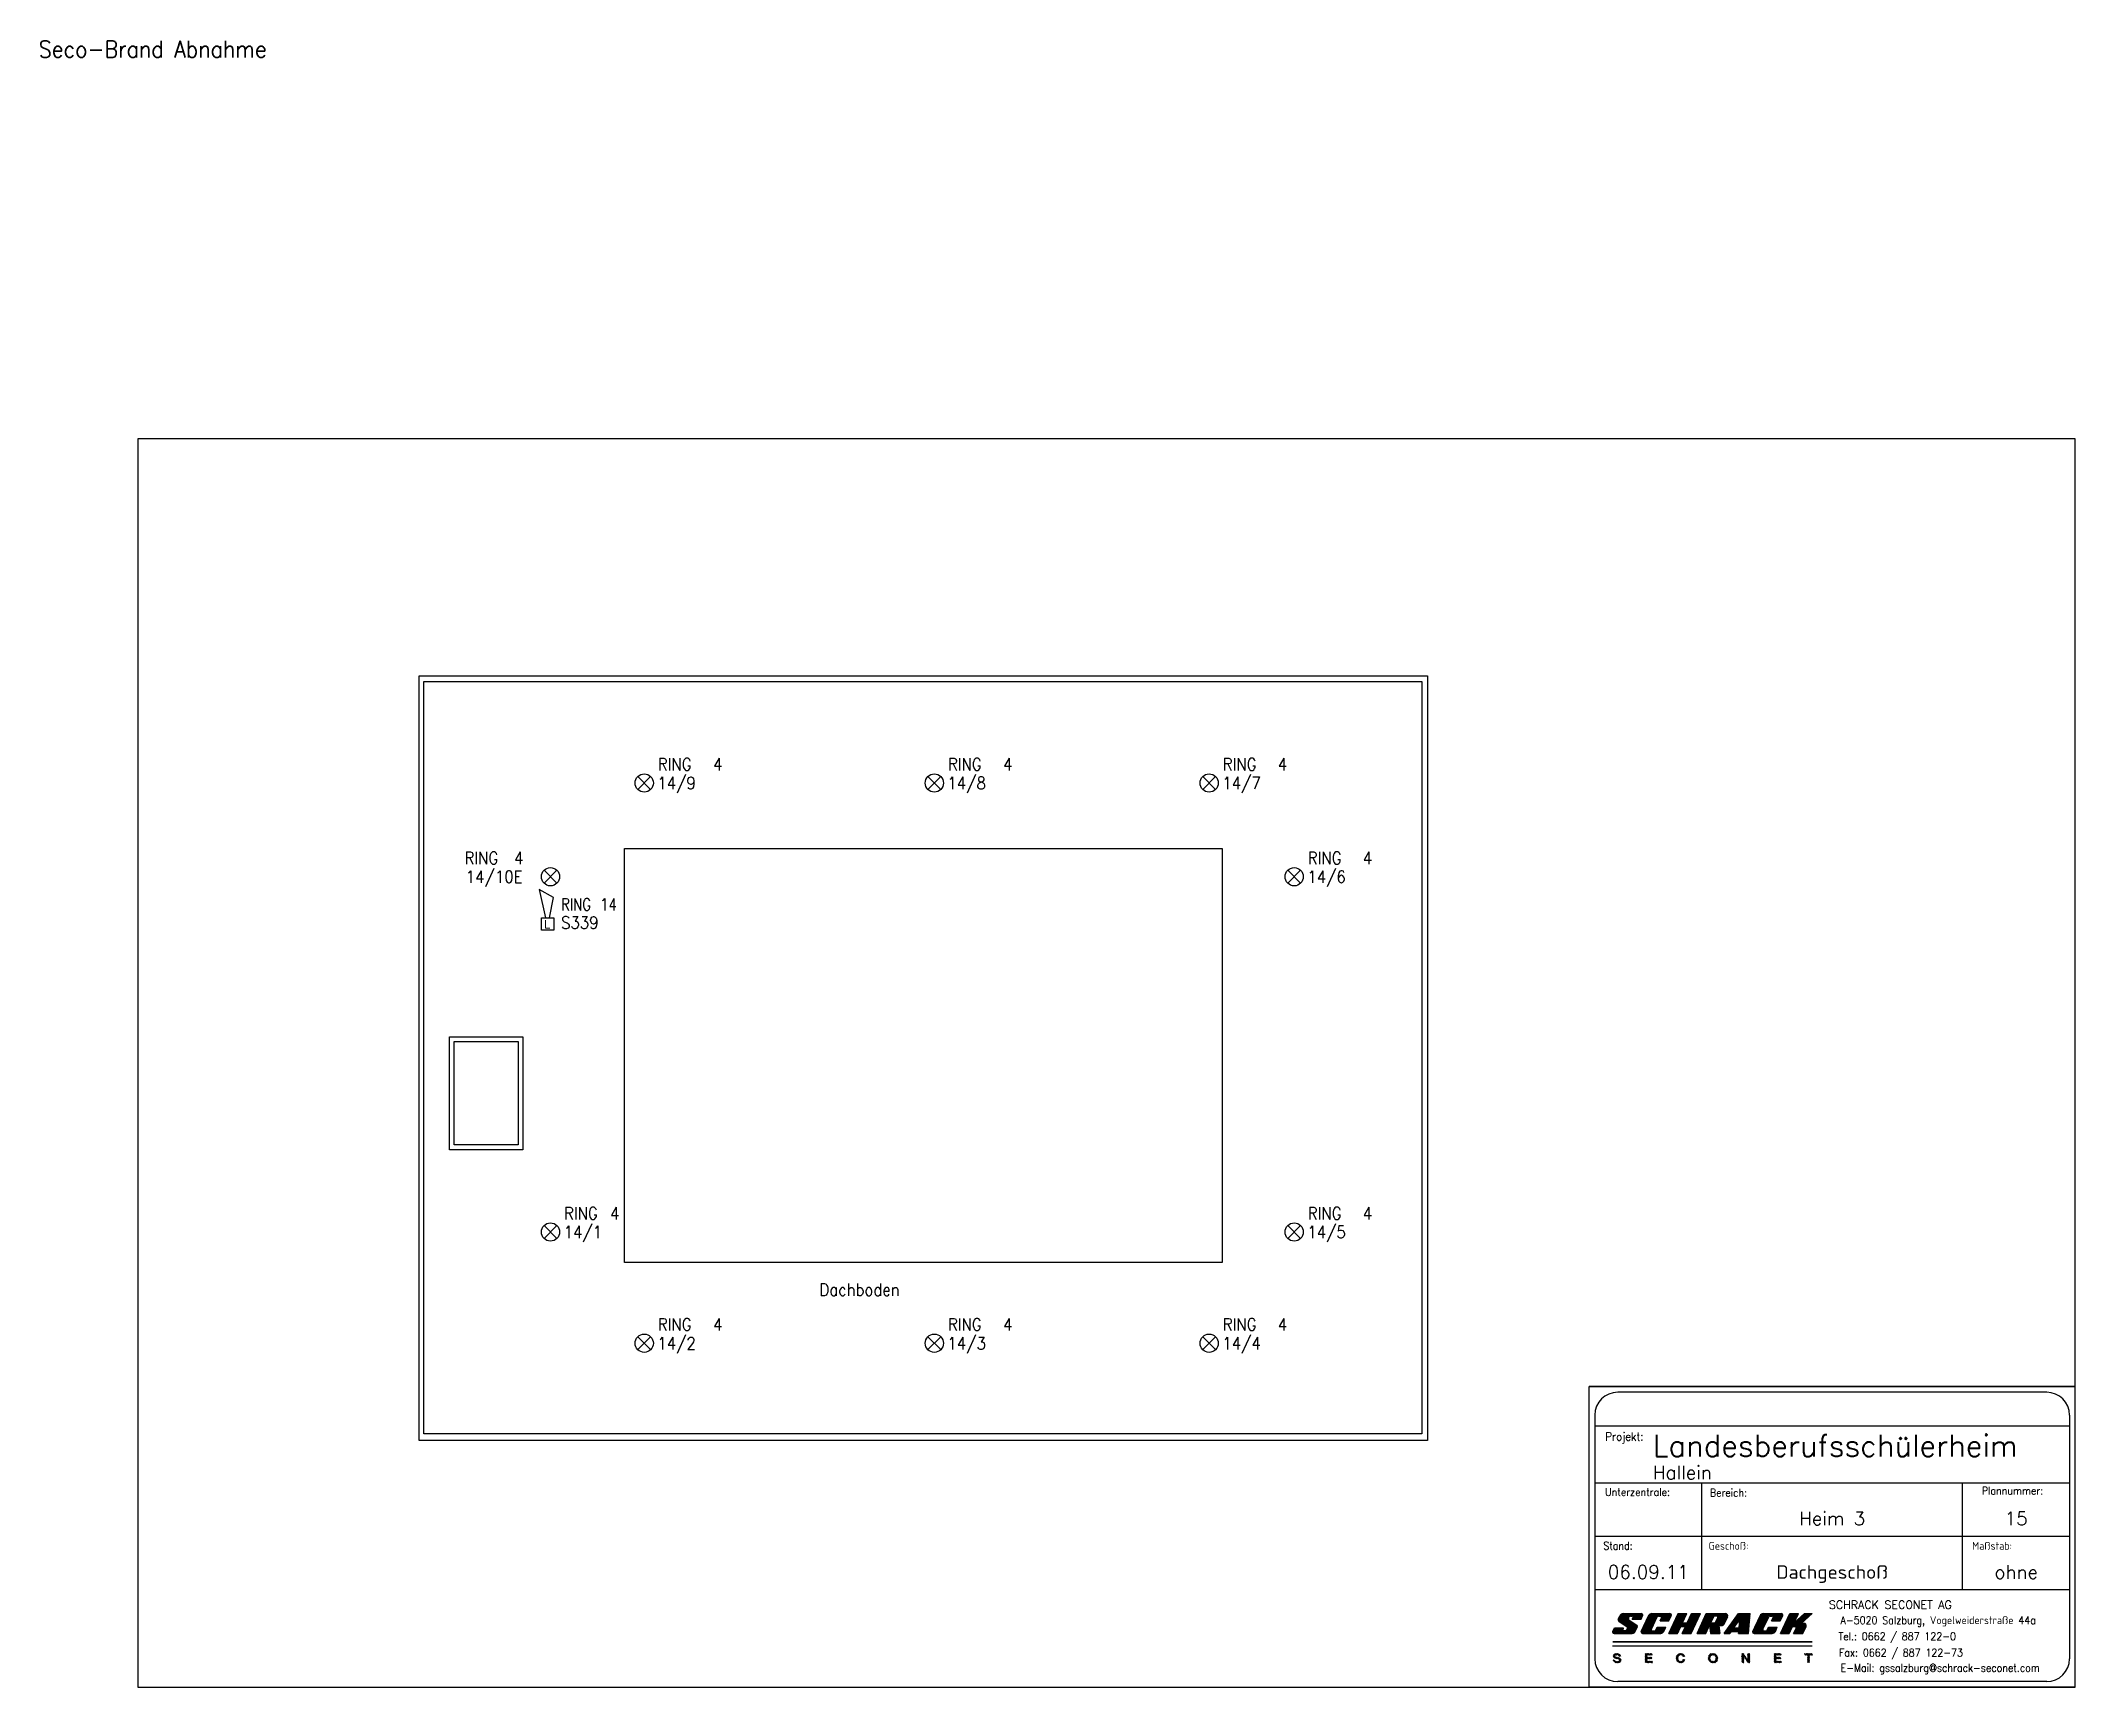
# Paper-space layout 'A4-q Laser Heftrand' of a CAD drawing. Extents: x -14 to 287, y 0 to 244.
# The model-space entities are those that its viewports show. They can reach past a viewport. Long polylines and large blocks are cut down to what shows.
import ezdxf
from ezdxf.enums import TextEntityAlignment as Align

# ---------------------------------------------------------------- set-up
doc = ezdxf.new("R2010")
doc.units = 0
doc.header["$LTSCALE"] = 0.000394
doc.header["$MEASUREMENT"] = 0
doc.layers.get('0').update_dxf_attribs({"linetype": 'CONTINUOUS'})
for name, color, linetype in [('Grundriß', 7, 'CONTINUOUS'), ('Raumbezeichnung', 7, 'CONTINUOUS'), ('SECO-BRAND', 240, 'CONTINUOUS'), ('Seco-Brand Abnahme', 180, 'CONTINUOUS'), ('SECO-BRAND_LOOP', 81, 'CONTINUOUS'), ('SECO-LEGENDE', 81, 'CONTINUOUS'), ('SECO-RAHMEN', 81, 'CONTINUOUS')]:
    doc.layers.add(name, color=color, linetype=linetype)
doc.layers.add('SECO-AFENSTER', color=6, linetype='CONTINUOUS', plot=False)
doc.styles.add('ROMANS', font='romans.shx', dxfattribs={"width": 0.9})

psp = doc.layouts.new('A4-q Laser Heftrand')

# ---------------------------------------------------------------- texts
at = {"layer": 'Seco-Brand Abnahme', "linetype": 'Continuous', "style": 'ROMANS', "width": 0.9}
psp.add_text('Seco-Brand Abnahme', height=2.5, dxfattribs=at).set_placement((-14.68, 241.41))

msp = doc.modelspace()

# ---------------------------------------------------------------- texts
at = {"layer": 'Raumbezeichnung', "linetype": 'Continuous', "style": 'ROMANS', "width": 0.9}
msp.add_text('Dachboden', height=0.3, dxfattribs=at).set_placement((0.284, -0.933))

# ---------------------------------------------------------------- blocks, each defined once
blk = doc.blocks.new('Kopf-Seco UZ Stat')
at = {"layer": 'SECO-LEGENDE', "color": 81}
for p, q in [((0, 11.14), (-18, 11.14)), ((-1.059, 10.928), (-16.941, 10.928)), ((-0.212, 9.669), (-17.788, 9.669)), ((-0.212, 7.562), (-17.788, 7.562)), ((-0.212, 5.586), (-17.788, 5.586)), ((-0.212, 3.61), (-17.788, 3.61)), ((0, 0), (-18, 0)), ((-1.059, 0.212), (-16.941, 0.212))]:
    blk.add_line(p, q, dxfattribs=at)
at = {"layer": 'SECO-LEGENDE'}
for p, q in [((-18, 0), (-18, 11.14)), ((0, 0), (0, 11.14)), ((-17.788, 10.081), (-17.788, 1.059)), ((-0.212, 10.081), (-0.212, 1.059)), ((-13.828, 3.61), (-13.828, 7.562)), ((-4.172, 3.61), (-4.172, 7.562))]:
    blk.add_line(p, q, dxfattribs=at)
at = {"layer": 'SECO-LEGENDE', "color": 180}
for p, q in [((-16.921, 2.513), (-16.705, 2.729)), ((-16.921, 2.485), (-16.678, 2.729)), ((-16.918, 2.521), (-16.856, 2.653)), ((-16.913, 2.466), (-16.651, 2.729)), ((-16.899, 2.453), (-16.624, 2.729)), ((-16.899, 2.452), (-16.596, 2.24)), ((-16.898, 2.563), (-16.732, 2.729)), ((-16.883, 2.441), (-16.596, 2.729)), ((-16.874, 2.614), (-16.762, 2.726)), ((-16.867, 2.43), (-16.569, 2.729)), ((-16.851, 2.419), (-16.542, 2.729)), ((-16.849, 2.667), (-16.806, 2.709)), ((-16.835, 2.408), (-16.515, 2.729)), ((-16.819, 2.397), (-16.487, 2.729)), ((-16.803, 2.385), (-16.46, 2.729)), ((-16.787, 2.374), (-16.433, 2.729)), ((-16.771, 2.363), (-16.406, 2.729)), ((-16.755, 2.352), (-16.529, 2.578)), ((-16.739, 2.34), (-16.543, 2.536)), ((-16.738, 2.729), (-16.068, 2.729)), ((-16.732, 1.994), (-16.348, 2.378)), ((-16.723, 2.329), (-16.537, 2.515)), ((-16.707, 2.318), (-16.524, 2.501)), ((-16.704, 1.994), (-16.332, 2.367)), ((-16.691, 2.307), (-16.508, 2.49)), ((-16.677, 1.994), (-16.316, 2.355)), ((-16.675, 2.296), (-16.492, 2.479)), ((-16.659, 2.284), (-16.476, 2.468)), ((-16.65, 1.994), (-16.3, 2.344)), ((-16.643, 2.273), (-16.46, 2.456)), ((-16.627, 2.262), (-16.444, 2.445)), ((-16.623, 1.994), (-16.284, 2.333)), ((-16.611, 2.251), (-16.428, 2.434)), ((-16.595, 2.239), (-16.412, 2.423)), ((-16.595, 2.158), (-16.364, 2.389)), ((-16.595, 1.994), (-16.268, 2.322)), ((-16.582, 2.225), (-16.396, 2.411)), ((-16.577, 2.203), (-16.38, 2.4)), ((-16.568, 1.994), (-16.252, 2.31)), ((-16.541, 1.994), (-16.236, 2.299)), ((-16.539, 2.555), (-16.514, 2.611)), ((-16.525, 2.502), (-16.233, 2.297)), ((-16.514, 1.994), (-16.221, 2.286)), ((-16.486, 1.994), (-16.212, 2.269)), ((-16.468, 2.64), (-16.415, 2.64)), ((-16.467, 2.64), (-16.378, 2.729)), ((-16.44, 2.64), (-16.351, 2.729)), ((-16.413, 2.64), (-16.324, 2.729)), ((-16.401, 2.527), (-16.376, 2.579)), ((-16.401, 2.527), (-16.075, 2.527)), ((-16.392, 2.633), (-16.297, 2.729)), ((-16.39, 2.527), (-16.188, 2.729)), ((-16.387, 2.557), (-16.215, 2.729)), ((-16.379, 2.619), (-16.269, 2.729)), ((-16.372, 2.598), (-16.242, 2.729)), ((-16.362, 2.527), (-16.16, 2.729)), ((-16.335, 2.527), (-16.133, 2.729)), ((-16.308, 2.527), (-16.106, 2.729)), ((-16.281, 2.527), (-16.079, 2.729)), ((-16.253, 2.527), (-16.054, 2.727)), ((-16.226, 2.527), (-16.035, 2.718)), ((-16.199, 2.527), (-16.022, 2.704)), ((-16.172, 2.527), (-16.014, 2.684)), ((-16.144, 2.527), (-16.016, 2.656)), ((-16.117, 2.527), (-16.038, 2.605)), ((-16.09, 2.527), (-16.062, 2.554)), ((-16.075, 2.527), (-16.018, 2.649)), ((-16.074, 2.053), (-15.398, 2.729)), ((-16.07, 2.029), (-15.371, 2.729)), ((-16.069, 2.073), (-15.798, 2.653)), ((-16.059, 2.012), (-15.492, 2.58)), ((-16.058, 2.095), (-15.425, 2.729)), ((-16.044, 2), (-15.516, 2.529)), ((-16.034, 2.146), (-15.452, 2.729)), ((-16.023, 1.994), (-15.54, 2.478)), ((-16.011, 2.197), (-15.48, 2.729)), ((-15.996, 1.994), (-15.563, 2.427)), ((-15.987, 2.248), (-15.507, 2.729)), ((-15.969, 1.994), (-15.587, 2.376)), ((-15.963, 2.3), (-15.534, 2.729)), ((-15.942, 1.994), (-15.611, 2.325)), ((-15.939, 2.351), (-15.561, 2.729)), ((-15.915, 2.402), (-15.588, 2.729)), ((-15.914, 1.994), (-15.635, 2.274)), ((-15.892, 2.453), (-15.616, 2.729)), ((-15.868, 2.504), (-15.643, 2.729)), ((-15.844, 2.555), (-15.67, 2.729)), ((-15.82, 2.606), (-15.699, 2.727)), ((-15.796, 2.657), (-15.739, 2.715)), ((-15.692, 2.15), (-15.478, 2.611)), ((-15.68, 2.729), (-15.01, 2.729)), ((-15.432, 2.64), (-15.343, 2.729)), ((-15.432, 2.64), (-15.357, 2.64)), ((-15.405, 2.64), (-15.316, 2.729)), ((-15.378, 2.64), (-15.289, 2.729)), ((-15.374, 2.46), (-15.318, 2.579)), ((-15.374, 2.46), (-15.048, 2.46)), ((-15.367, 2.46), (-15.098, 2.729)), ((-15.356, 2.498), (-15.125, 2.729)), ((-15.351, 2.639), (-15.262, 2.729)), ((-15.339, 2.46), (-15.071, 2.729)), ((-15.333, 2.549), (-15.153, 2.729)), ((-15.332, 2.631), (-15.234, 2.729)), ((-15.319, 2.617), (-15.207, 2.729)), ((-15.315, 2.594), (-15.18, 2.729)), ((-15.312, 2.46), (-15.044, 2.729)), ((-15.285, 2.46), (-15.016, 2.729)), ((-15.258, 2.46), (-14.992, 2.726)), ((-15.23, 2.46), (-14.975, 2.716)), ((-15.203, 2.46), (-14.962, 2.701)), ((-15.176, 2.46), (-14.955, 2.681)), ((-15.149, 2.46), (-14.961, 2.648)), ((-15.121, 2.46), (-14.984, 2.597)), ((-15.094, 2.46), (-15.008, 2.546)), ((-15.067, 2.46), (-15.032, 2.495)), ((-15.048, 1.994), (-14.705, 2.729)), ((-15.048, 2.46), (-14.96, 2.649)), ((-15.043, 1.994), (-14.442, 2.595)), ((-15.028, 2.036), (-14.418, 2.646)), ((-15.016, 1.994), (-14.465, 2.544)), ((-15.004, 2.087), (-14.394, 2.697)), ((-14.988, 1.994), (-14.489, 2.493)), ((-14.98, 2.138), (-14.39, 2.729)), ((-14.961, 1.994), (-14.513, 2.442)), ((-14.956, 2.189), (-14.417, 2.729)), ((-14.934, 1.994), (-14.537, 2.391)), ((-14.933, 2.24), (-14.444, 2.729)), ((-14.909, 2.291), (-14.472, 2.729)), ((-14.907, 1.994), (-14.518, 2.382)), ((-14.885, 2.342), (-14.499, 2.729)), ((-14.879, 1.994), (-14.491, 2.382)), ((-14.861, 2.393), (-14.526, 2.729)), ((-14.837, 2.445), (-14.553, 2.729)), ((-14.814, 2.496), (-14.581, 2.729)), ((-14.79, 2.547), (-14.608, 2.729)), ((-14.766, 2.598), (-14.635, 2.729)), ((-14.742, 2.649), (-14.662, 2.729)), ((-14.718, 2.7), (-14.69, 2.729)), ((-14.705, 2.729), (-14.379, 2.729)), ((-14.592, 2.254), (-14.464, 2.382)), ((-14.565, 2.254), (-14.437, 2.382)), ((-14.544, 2.003), (-13.934, 2.613)), ((-14.541, 2.382), (-14.379, 2.729)), ((-14.541, 2.382), (-14.367, 2.382)), ((-14.538, 2.254), (-14.409, 2.382)), ((-14.525, 1.994), (-13.958, 2.562)), ((-14.52, 2.054), (-13.91, 2.664)), ((-14.511, 2.254), (-14.382, 2.382)), ((-14.498, 1.994), (-13.981, 2.511)), ((-14.496, 2.105), (-13.886, 2.715)), ((-14.484, 2.254), (-14.009, 2.729)), ((-14.473, 2.156), (-13.9, 2.729)), ((-14.471, 1.994), (-14.005, 2.46)), ((-14.456, 2.254), (-13.981, 2.729)), ((-14.449, 2.207), (-13.927, 2.729)), ((-14.444, 1.994), (-14.029, 2.409)), ((-14.429, 2.254), (-13.954, 2.729)), ((-14.416, 1.994), (-14.053, 2.357)), ((-14.389, 1.994), (-14.077, 2.306)), ((-14.367, 2.382), (-14.205, 2.729)), ((-14.354, 2.411), (-14.036, 2.729)), ((-14.33, 2.462), (-14.063, 2.729)), ((-14.306, 2.513), (-14.09, 2.729)), ((-14.282, 2.564), (-14.118, 2.729)), ((-14.258, 2.615), (-14.145, 2.729)), ((-14.235, 2.666), (-14.172, 2.729)), ((-14.222, 1.994), (-13.88, 2.729)), ((-14.211, 2.717), (-14.199, 2.729)), ((-14.205, 2.729), (-13.88, 2.729)), ((-14.004, 1.994), (-13.662, 2.729)), ((-14.001, 2.001), (-13.391, 2.611)), ((-13.981, 1.994), (-13.415, 2.56)), ((-13.977, 2.052), (-13.3, 2.729)), ((-13.954, 2.103), (-13.328, 2.729)), ((-13.953, 1.994), (-13.439, 2.509)), ((-13.93, 2.154), (-13.355, 2.729)), ((-13.926, 1.994), (-13.463, 2.458)), ((-13.906, 2.205), (-13.382, 2.729)), ((-13.899, 1.994), (-13.486, 2.406)), ((-13.882, 2.256), (-13.409, 2.729)), ((-13.872, 1.994), (-13.483, 2.382)), ((-13.858, 2.307), (-13.437, 2.729)), ((-13.844, 1.994), (-13.456, 2.382)), ((-13.835, 2.358), (-13.464, 2.729)), ((-13.811, 2.409), (-13.491, 2.729)), ((-13.787, 2.46), (-13.518, 2.729)), ((-13.763, 2.511), (-13.546, 2.729)), ((-13.739, 2.562), (-13.573, 2.729)), ((-13.716, 2.613), (-13.6, 2.729)), ((-13.692, 2.664), (-13.627, 2.729)), ((-13.679, 1.994), (-13.538, 2.296)), ((-13.668, 2.715), (-13.655, 2.729)), ((-13.662, 2.729), (-12.952, 2.729)), ((-13.538, 2.296), (-13.501, 1.994)), ((-13.535, 2.276), (-13.429, 2.382)), ((-13.532, 2.252), (-13.402, 2.382)), ((-13.529, 2.227), (-13.374, 2.382)), ((-13.526, 2.203), (-13.342, 2.387)), ((-13.523, 2.179), (-12.974, 2.729)), ((-13.52, 2.155), (-12.947, 2.728)), ((-13.517, 2.13), (-12.924, 2.724)), ((-13.514, 2.106), (-12.905, 2.715)), ((-13.511, 2.082), (-12.89, 2.703)), ((-13.508, 2.058), (-12.878, 2.688)), ((-13.505, 2.033), (-12.869, 2.67)), ((-13.503, 2.009), (-12.865, 2.647)), ((-13.498, 2.382), (-13.374, 2.647)), ((-13.498, 2.382), (-13.364, 2.382)), ((-13.49, 1.994), (-13.199, 2.285)), ((-13.463, 1.994), (-13.196, 2.261)), ((-13.374, 2.647), (-13.275, 2.647)), ((-13.355, 2.647), (-13.273, 2.729)), ((-13.328, 2.647), (-13.246, 2.729)), ((-13.317, 2.413), (-13.001, 2.729)), ((-13.317, 2.412), (-13.236, 2.586)), ((-13.301, 2.647), (-13.219, 2.729)), ((-13.293, 2.464), (-13.028, 2.729)), ((-13.274, 2.647), (-13.192, 2.729)), ((-13.269, 2.515), (-13.055, 2.729)), ((-13.253, 2.64), (-13.164, 2.729)), ((-13.245, 2.566), (-13.083, 2.729)), ((-13.239, 2.627), (-13.137, 2.729)), ((-13.232, 2.606), (-13.11, 2.729)), ((-13.199, 2.287), (-13.103, 2.287)), ((-13.199, 2.287), (-13.163, 1.994)), ((-13.197, 2.287), (-12.868, 2.616)), ((-13.17, 2.287), (-12.89, 2.567)), ((-13.143, 2.287), (-12.914, 2.516)), ((-13.116, 2.287), (-12.937, 2.465)), ((-13.087, 2.288), (-12.961, 2.414)), ((-13.049, 2.299), (-12.985, 2.363)), ((-13.005, 1.994), (-12.471, 2.729)), ((-13, 1.994), (-12.265, 2.729)), ((-12.985, 2.362), (-12.873, 2.604)), ((-12.973, 1.994), (-12.238, 2.729)), ((-12.946, 2.075), (-12.293, 2.729)), ((-12.945, 1.994), (-12.211, 2.729)), ((-12.918, 1.994), (-12.467, 2.445)), ((-12.891, 1.994), (-12.54, 2.345)), ((-12.873, 2.175), (-12.32, 2.729)), ((-12.801, 2.275), (-12.347, 2.729)), ((-12.729, 2.374), (-12.374, 2.729)), ((-12.656, 2.474), (-12.402, 2.729)), ((-12.645, 2.2), (-12.417, 2.514)), ((-12.584, 2.573), (-12.429, 2.729)), ((-12.569, 2.071), (-12.047, 2.593)), ((-12.541, 2.071), (-12.05, 2.563)), ((-12.514, 2.071), (-12.053, 2.533)), ((-12.512, 2.673), (-12.456, 2.729)), ((-12.487, 2.071), (-12.055, 2.503)), ((-12.471, 2.729), (-12.035, 2.729)), ((-12.461, 2.016), (-12.063, 2.413)), ((-12.46, 2.071), (-12.058, 2.473)), ((-12.458, 2.045), (-12.06, 2.443)), ((-12.455, 1.994), (-12.066, 2.384)), ((-12.445, 2.2), (-12.417, 2.514)), ((-12.443, 2.225), (-12.045, 2.622)), ((-12.44, 2.254), (-12.042, 2.652)), ((-12.437, 2.284), (-12.04, 2.682)), ((-12.435, 2.314), (-12.037, 2.712)), ((-12.432, 2.344), (-12.048, 2.729)), ((-12.43, 2.374), (-12.075, 2.729)), ((-12.428, 1.994), (-12.068, 2.354)), ((-12.427, 2.404), (-12.102, 2.729)), ((-12.424, 2.433), (-12.129, 2.729)), ((-12.422, 2.463), (-12.156, 2.729)), ((-12.419, 2.493), (-12.184, 2.729)), ((-12.401, 1.994), (-12.071, 2.324)), ((-12.373, 1.994), (-12.073, 2.294)), ((-12.346, 1.994), (-12.076, 2.264)), ((-12.1, 1.994), (-12.035, 2.729)), ((-11.945, 2.041), (-11.258, 2.729)), ((-11.941, 2.072), (-11.285, 2.729)), ((-11.941, 2.073), (-11.67, 2.653)), ((-11.938, 2.021), (-11.352, 2.607)), ((-11.925, 2.006), (-11.375, 2.556)), ((-11.918, 2.123), (-11.312, 2.729)), ((-11.908, 1.997), (-11.399, 2.505)), ((-11.894, 2.174), (-11.339, 2.729)), ((-11.883, 1.994), (-11.423, 2.454)), ((-11.87, 2.225), (-11.367, 2.729)), ((-11.856, 1.994), (-11.447, 2.403)), ((-11.846, 2.276), (-11.394, 2.729)), ((-11.829, 1.994), (-11.471, 2.352)), ((-11.823, 2.327), (-11.421, 2.729)), ((-11.801, 1.994), (-11.494, 2.301)), ((-11.799, 2.378), (-11.448, 2.729)), ((-11.775, 2.429), (-11.476, 2.729)), ((-11.751, 2.48), (-11.503, 2.729)), ((-11.727, 2.531), (-11.53, 2.729)), ((-11.704, 2.582), (-11.557, 2.728)), ((-11.68, 2.633), (-11.59, 2.723)), ((-11.565, 2.15), (-11.35, 2.611)), ((-11.552, 2.729), (-10.883, 2.729)), ((-11.323, 2.636), (-11.23, 2.729)), ((-11.304, 2.64), (-11.23, 2.64)), ((-11.292, 2.64), (-11.203, 2.729)), ((-11.265, 2.64), (-11.176, 2.729)), ((-11.246, 2.46), (-11.191, 2.579)), ((-11.246, 2.46), (-10.921, 2.46)), ((-11.24, 2.474), (-10.985, 2.729)), ((-11.237, 2.64), (-11.149, 2.729)), ((-11.226, 2.46), (-10.958, 2.729)), ((-11.216, 2.525), (-11.012, 2.729)), ((-11.213, 2.637), (-11.121, 2.729)), ((-11.199, 2.46), (-10.931, 2.729)), ((-11.197, 2.625), (-11.094, 2.729)), ((-11.192, 2.576), (-11.04, 2.729)), ((-11.188, 2.607), (-11.067, 2.729)), ((-11.172, 2.46), (-10.904, 2.729)), ((-11.145, 2.46), (-10.877, 2.728)), ((-11.117, 2.46), (-10.856, 2.722)), ((-11.09, 2.46), (-10.841, 2.709)), ((-11.063, 2.46), (-10.831, 2.692)), ((-11.036, 2.46), (-10.827, 2.669)), ((-11.009, 2.46), (-10.844, 2.625)), ((-10.981, 2.46), (-10.868, 2.574)), ((-10.954, 2.46), (-10.891, 2.523)), ((-10.927, 2.46), (-10.915, 2.472)), ((-10.921, 2.46), (-10.832, 2.649)), ((-10.913, 1.994), (-10.57, 2.729)), ((-10.903, 1.994), (-10.311, 2.586)), ((-10.897, 2.026), (-10.287, 2.637)), ((-10.875, 1.994), (-10.335, 2.534)), ((-10.874, 2.078), (-10.264, 2.688)), ((-10.85, 2.129), (-10.25, 2.729)), ((-10.848, 1.994), (-10.359, 2.483)), ((-10.826, 2.18), (-10.277, 2.729)), ((-10.821, 1.994), (-10.383, 2.432)), ((-10.802, 2.231), (-10.304, 2.729)), ((-10.794, 1.994), (-10.375, 2.412)), ((-10.778, 2.282), (-10.332, 2.729)), ((-10.766, 1.994), (-10.102, 2.659)), ((-10.755, 2.333), (-10.359, 2.729)), ((-10.739, 1.994), (-10.005, 2.729)), ((-10.731, 2.384), (-10.386, 2.729)), ((-10.707, 2.435), (-10.413, 2.729)), ((-10.683, 2.486), (-10.44, 2.729)), ((-10.659, 2.537), (-10.468, 2.729)), ((-10.636, 2.588), (-10.495, 2.729)), ((-10.612, 2.639), (-10.522, 2.729)), ((-10.588, 2.69), (-10.549, 2.729)), ((-10.57, 2.729), (-10.244, 2.729)), ((-10.452, 2.254), (-9.977, 2.729)), ((-10.425, 2.254), (-9.95, 2.729)), ((-10.417, 2.016), (-10.058, 2.376)), ((-10.412, 1.994), (-10.032, 2.374)), ((-10.404, 2.387), (-10.244, 2.729)), ((-10.404, 2.387), (-10.024, 2.729)), ((-10.398, 2.254), (-9.923, 2.729)), ((-10.393, 2.067), (-10.085, 2.376)), ((-10.385, 1.994), (-10.011, 2.368)), ((-10.371, 2.254), (-9.896, 2.729)), ((-10.37, 2.118), (-10.112, 2.376)), ((-10.358, 1.994), (-9.994, 2.358)), ((-10.35, 2.247), (-9.868, 2.729)), ((-10.346, 2.17), (-9.787, 2.729)), ((-10.337, 2.233), (-9.841, 2.729)), ((-10.331, 2.212), (-9.814, 2.729)), ((-10.331, 1.994), (-9.98, 2.345)), ((-10.303, 1.994), (-9.969, 2.328)), ((-10.276, 1.994), (-9.962, 2.308)), ((-10.249, 1.994), (-9.959, 2.284)), ((-10.134, 2.376), (-9.742, 2.729)), ((-10.134, 2.376), (-10.047, 2.376)), ((-10.024, 2.729), (-9.742, 2.729)), ((-9.914, 2.574), (-9.76, 2.729)), ((-17.131, 2.057), (-16.979, 2.209)), ((-17.129, 2.032), (-16.952, 2.209)), ((-17.127, 2.073), (-17.063, 2.209)), ((-17.119, 2.015), (-16.925, 2.209)), ((-17.112, 2.103), (-17.007, 2.209)), ((-17.105, 2.002), (-16.898, 2.209)), ((-17.089, 2.155), (-17.034, 2.209)), ((-17.085, 1.995), (-16.871, 2.209)), ((-17.076, 1.994), (-16.407, 1.994)), ((-17.065, 2.206), (-17.061, 2.209)), ((-17.063, 2.209), (-16.723, 2.209)), ((-17.058, 1.994), (-16.843, 2.209)), ((-17.031, 1.994), (-16.816, 2.209)), ((-17.004, 1.994), (-16.789, 2.209)), ((-16.977, 1.994), (-16.762, 2.209)), ((-16.95, 1.994), (-16.734, 2.209)), ((-16.922, 1.994), (-16.737, 2.18)), ((-16.895, 1.994), (-16.748, 2.141)), ((-16.868, 1.994), (-16.741, 2.121)), ((-16.841, 1.994), (-16.726, 2.108)), ((-16.813, 1.994), (-16.705, 2.103)), ((-16.786, 1.994), (-16.677, 2.103)), ((-16.759, 1.994), (-16.65, 2.103)), ((-16.744, 2.164), (-16.723, 2.209)), ((-16.705, 2.103), (-16.653, 2.103)), ((-16.607, 2.132), (-16.581, 2.187)), ((-16.459, 1.994), (-16.21, 2.243)), ((-16.432, 1.994), (-16.229, 2.197)), ((-16.405, 1.994), (-16.253, 2.146)), ((-16.373, 1.998), (-16.276, 2.095)), ((-16.289, 2.069), (-16.214, 2.228)), ((-16.018, 1.994), (-15.349, 1.994)), ((-15.887, 1.994), (-15.659, 2.223)), ((-15.86, 1.994), (-15.682, 2.172)), ((-15.833, 1.994), (-15.696, 2.13)), ((-15.805, 1.994), (-15.69, 2.11)), ((-15.778, 1.994), (-15.676, 2.096)), ((-15.751, 1.994), (-15.656, 2.089)), ((-15.724, 1.994), (-15.628, 2.089)), ((-15.697, 1.994), (-15.601, 2.089)), ((-15.669, 1.994), (-15.574, 2.09)), ((-15.653, 2.089), (-15.579, 2.089)), ((-15.642, 1.994), (-15.414, 2.223)), ((-15.615, 1.994), (-15.386, 2.223)), ((-15.588, 1.994), (-15.359, 2.223)), ((-15.56, 1.994), (-15.332, 2.223)), ((-15.533, 1.994), (-15.305, 2.223)), ((-15.533, 2.119), (-15.485, 2.223)), ((-15.523, 2.14), (-15.441, 2.223)), ((-15.506, 1.994), (-15.277, 2.223)), ((-15.499, 2.191), (-15.468, 2.223)), ((-15.485, 2.223), (-15.159, 2.223)), ((-15.479, 1.994), (-15.25, 2.223)), ((-15.451, 1.994), (-15.223, 2.223)), ((-15.424, 1.994), (-15.196, 2.223)), ((-15.397, 1.994), (-15.168, 2.223)), ((-15.37, 1.994), (-15.175, 2.189)), ((-15.342, 1.994), (-15.199, 2.138)), ((-15.309, 2), (-15.222, 2.087)), ((-15.231, 2.069), (-15.159, 2.223)), ((-15.048, 1.994), (-14.722, 1.994)), ((-14.852, 1.994), (-14.608, 2.238)), ((-14.825, 1.994), (-14.632, 2.187)), ((-14.798, 1.994), (-14.656, 2.136)), ((-14.77, 1.994), (-14.68, 2.085)), ((-14.743, 1.994), (-14.703, 2.034)), ((-14.722, 1.994), (-14.601, 2.254)), ((-14.601, 2.254), (-14.427, 2.254)), ((-14.548, 1.994), (-14.427, 2.254)), ((-14.548, 1.994), (-14.222, 1.994)), ((-14.362, 1.994), (-14.1, 2.255)), ((-14.335, 1.994), (-14.124, 2.204)), ((-14.307, 1.994), (-14.148, 2.153)), ((-14.28, 1.994), (-14.172, 2.102)), ((-14.253, 1.994), (-14.196, 2.051)), ((-14.226, 1.994), (-14.219, 2)), ((-14.004, 1.994), (-13.679, 1.994)), ((-13.817, 1.994), (-13.558, 2.253)), ((-13.79, 1.994), (-13.582, 2.202)), ((-13.763, 1.994), (-13.605, 2.151)), ((-13.735, 1.994), (-13.629, 2.1)), ((-13.708, 1.994), (-13.653, 2.049)), ((-13.681, 1.994), (-13.677, 1.998)), ((-13.501, 1.994), (-13.163, 1.994)), ((-13.436, 1.994), (-13.193, 2.237)), ((-13.409, 1.994), (-13.19, 2.213)), ((-13.381, 1.994), (-13.187, 2.188)), ((-13.354, 1.994), (-13.184, 2.164)), ((-13.327, 1.994), (-13.181, 2.14)), ((-13.3, 1.994), (-13.178, 2.116)), ((-13.272, 1.994), (-13.175, 2.091)), ((-13.245, 1.994), (-13.172, 2.067)), ((-13.218, 1.994), (-13.169, 2.043)), ((-13.191, 1.994), (-13.166, 2.019)), ((-13.163, 1.994), (-13.163, 1.994)), ((-13.005, 1.994), (-12.795, 1.994)), ((-12.864, 1.994), (-12.612, 2.246)), ((-12.837, 1.994), (-12.631, 2.2)), ((-12.809, 1.994), (-12.757, 2.047)), ((-12.795, 1.994), (-12.739, 2.071)), ((-12.739, 2.071), (-12.456, 2.071)), ((-12.732, 2.071), (-12.603, 2.2)), ((-12.705, 2.071), (-12.576, 2.2)), ((-12.678, 2.071), (-12.549, 2.2)), ((-12.65, 2.071), (-12.522, 2.2)), ((-12.645, 2.2), (-12.445, 2.2)), ((-12.623, 2.071), (-12.494, 2.2)), ((-12.596, 2.071), (-12.467, 2.2)), ((-12.463, 1.994), (-12.456, 2.071)), ((-12.463, 1.994), (-12.1, 1.994)), ((-12.319, 1.994), (-12.079, 2.234)), ((-12.292, 1.994), (-12.081, 2.204)), ((-12.265, 1.994), (-12.084, 2.175)), ((-12.237, 1.994), (-12.087, 2.145)), ((-12.21, 1.994), (-12.089, 2.115)), ((-12.183, 1.994), (-12.092, 2.085)), ((-12.156, 1.994), (-12.094, 2.055)), ((-12.128, 1.994), (-12.097, 2.025)), ((-12.101, 1.994), (-12.1, 1.996)), ((-11.89, 1.994), (-11.221, 1.994)), ((-11.774, 1.994), (-11.518, 2.25)), ((-11.747, 1.994), (-11.542, 2.199)), ((-11.72, 1.994), (-11.566, 2.148)), ((-11.693, 1.994), (-11.567, 2.12)), ((-11.665, 1.994), (-11.557, 2.103)), ((-11.638, 1.994), (-11.54, 2.092)), ((-11.611, 1.994), (-11.515, 2.089)), ((-11.584, 1.994), (-11.488, 2.089)), ((-11.556, 1.994), (-11.461, 2.089)), ((-11.529, 1.994), (-11.428, 2.095)), ((-11.526, 2.089), (-11.452, 2.089)), ((-11.502, 1.994), (-11.273, 2.223)), ((-11.475, 1.994), (-11.246, 2.223)), ((-11.447, 1.994), (-11.219, 2.223)), ((-11.42, 1.994), (-11.192, 2.223)), ((-11.406, 2.117), (-11.301, 2.223)), ((-11.405, 2.119), (-11.357, 2.223)), ((-11.393, 1.994), (-11.164, 2.223)), ((-11.382, 2.168), (-11.328, 2.223)), ((-11.366, 1.994), (-11.137, 2.223)), ((-11.359, 2.219), (-11.355, 2.223)), ((-11.357, 2.223), (-11.031, 2.223)), ((-11.338, 1.994), (-11.11, 2.223)), ((-11.311, 1.994), (-11.083, 2.223)), ((-11.284, 1.994), (-11.055, 2.223)), ((-11.257, 1.994), (-11.034, 2.217)), ((-11.229, 1.994), (-11.058, 2.166)), ((-11.201, 1.996), (-11.082, 2.114)), ((-11.16, 2.009), (-11.106, 2.063)), ((-11.103, 2.069), (-11.031, 2.223)), ((-10.913, 1.994), (-10.587, 1.994)), ((-10.712, 1.994), (-10.478, 2.228)), ((-10.685, 1.994), (-10.502, 2.177)), ((-10.657, 1.994), (-10.525, 2.126)), ((-10.63, 1.994), (-10.549, 2.075)), ((-10.603, 1.994), (-10.573, 2.024)), ((-10.587, 1.994), (-10.466, 2.254)), ((-10.466, 2.254), (-10.374, 2.254)), ((-10.428, 1.994), (-10.335, 2.193)), ((-10.428, 1.994), (-10.087, 1.994)), ((-10.222, 1.994), (-9.97, 2.246)), ((-10.194, 1.994), (-9.994, 2.195)), ((-10.167, 1.994), (-10.018, 2.144)), ((-10.14, 1.994), (-10.041, 2.093)), ((-10.113, 1.994), (-10.065, 2.042)), ((-10.087, 1.994), (-9.968, 2.251)), ((-17.114, 1.012), (-17.112, 1.014)), ((-17.111, 1.015), (-17.111, 1.015)), ((-17.108, 1.154), (-17.009, 1.254)), ((-17.108, 0.991), (-17.087, 1.013)), ((-17.105, 1.131), (-16.979, 1.256)), ((-17.101, 0.971), (-17.059, 1.013)), ((-17.099, 1.191), (-17.049, 1.241)), ((-17.096, 1.112), (-17.033, 1.175)), ((-17.087, 0.957), (-17.043, 1.002)), ((-17.085, 1.096), (-17.034, 1.146)), ((-17.077, 0.94), (-17.031, 0.987)), ((-17.069, 1.084), (-17.023, 1.131)), ((-17.061, 0.929), (-17.017, 0.973)), ((-17.052, 1.075), (-17.002, 1.124)), ((-17.044, 0.919), (-16.998, 0.965)), ((-17.03, 1.069), (-16.98, 1.119)), ((-17.024, 0.912), (-16.976, 0.96)), ((-17.015, 1.193), (-16.952, 1.256)), ((-17.01, 1.062), (-16.957, 1.115)), ((-17, 0.909), (-16.949, 0.96)), ((-16.987, 1.058), (-16.934, 1.111)), ((-16.98, 1.201), (-16.928, 1.253)), ((-16.976, 0.905), (-16.912, 0.97)), ((-16.964, 1.053), (-16.912, 1.106)), ((-16.953, 1.201), (-16.905, 1.248)), ((-16.949, 0.905), (-16.818, 1.036)), ((-16.939, 1.051), (-16.89, 1.1)), ((-16.933, 1.193), (-16.885, 1.241)), ((-16.919, 1.044), (-16.869, 1.094)), ((-16.916, 0.91), (-16.814, 1.013)), ((-16.914, 1.185), (-16.868, 1.231)), ((-16.903, 1.169), (-16.853, 1.219)), ((-16.902, 1.033), (-16.85, 1.085)), ((-16.895, 1.149), (-16.843, 1.202)), ((-16.89, 1.019), (-16.835, 1.073)), ((-16.888, 0.993), (-16.824, 1.057)), ((-16.88, 0.919), (-16.819, 0.98)), ((-16.87, 1.149), (-16.832, 1.186)), ((-16.842, 1.149), (-16.828, 1.163)), ((-15.926, 0.948), (-15.853, 1.02)), ((-15.925, 1.139), (-15.813, 1.251)), ((-15.925, 0.921), (-15.851, 0.995)), ((-15.924, 1.222), (-15.894, 1.252)), ((-15.924, 1.195), (-15.868, 1.25)), ((-15.924, 1.167), (-15.841, 1.25)), ((-15.924, 1.112), (-15.85, 1.186)), ((-15.924, 1.086), (-15.85, 1.159)), ((-15.924, 1.004), (-15.811, 1.117)), ((-15.924, 1.031), (-15.84, 1.115)), ((-15.924, 0.976), (-15.851, 1.05)), ((-15.923, 1.059), (-15.851, 1.131)), ((-15.905, 0.914), (-15.848, 0.971)), ((-15.878, 0.914), (-15.823, 0.969)), ((-15.85, 0.914), (-15.793, 0.972)), ((-15.844, 1.193), (-15.787, 1.249)), ((-15.842, 1.059), (-15.784, 1.116)), ((-15.823, 0.915), (-15.767, 0.97)), ((-15.816, 1.194), (-15.762, 1.248)), ((-15.812, 1.061), (-15.756, 1.117)), ((-15.795, 0.914), (-15.738, 0.972)), ((-15.789, 1.194), (-15.732, 1.25)), ((-15.786, 1.06), (-15.729, 1.117)), ((-15.768, 0.914), (-15.71, 0.972)), ((-15.762, 1.193), (-15.704, 1.251)), ((-15.759, 1.06), (-15.704, 1.115)), ((-15.74, 0.915), (-15.684, 0.971)), ((-15.734, 1.194), (-15.677, 1.251)), ((-15.733, 1.059), (-15.678, 1.114)), ((-15.713, 0.915), (-15.656, 0.972)), ((-15.708, 1.193), (-15.662, 1.239)), ((-15.705, 1.059), (-15.676, 1.088)), ((-15.686, 0.915), (-15.653, 0.948)), ((-15.68, 1.193), (-15.662, 1.212)), ((-15.659, 0.915), (-15.653, 0.921)), ((-14.776, 1.09), (-14.609, 1.256)), ((-14.774, 1.064), (-14.689, 1.149)), ((-14.771, 1.122), (-14.641, 1.252)), ((-14.771, 1.04), (-14.7, 1.111)), ((-14.768, 1.016), (-14.704, 1.08)), ((-14.761, 1.159), (-14.675, 1.245)), ((-14.76, 0.997), (-14.702, 1.055)), ((-14.752, 0.978), (-14.697, 1.032)), ((-14.74, 0.962), (-14.69, 1.013)), ((-14.727, 0.948), (-14.679, 0.996)), ((-14.714, 0.934), (-14.666, 0.982)), ((-14.703, 1.08), (-14.703, 1.081)), ((-14.693, 0.927), (-14.648, 0.972)), ((-14.677, 0.916), (-14.627, 0.966)), ((-14.656, 0.91), (-14.603, 0.963)), ((-14.65, 1.188), (-14.586, 1.252)), ((-14.632, 0.907), (-14.564, 0.974)), ((-14.612, 1.199), (-14.561, 1.25)), ((-14.604, 0.907), (-14.483, 1.028)), ((-14.587, 1.197), (-14.541, 1.243)), ((-14.574, 0.91), (-14.457, 1.027)), ((-14.568, 1.189), (-14.522, 1.235)), ((-14.551, 1.178), (-14.506, 1.224)), ((-14.539, 1), (-14.51, 1.029)), ((-14.538, 1.164), (-14.489, 1.213)), ((-14.537, 0.92), (-14.468, 0.989)), ((-14.53, 1.144), (-14.477, 1.198)), ((-14.509, 1.139), (-14.468, 1.18)), ((-14.484, 1.137), (-14.461, 1.16)), ((-13.586, 1.081), (-13.411, 1.256)), ((-13.582, 1.058), (-13.502, 1.138)), ((-13.581, 1.113), (-13.442, 1.253)), ((-13.579, 1.034), (-13.512, 1.1)), ((-13.573, 1.012), (-13.514, 1.071)), ((-13.57, 1.152), (-13.475, 1.247)), ((-13.565, 0.993), (-13.51, 1.048)), ((-13.556, 0.975), (-13.504, 1.027)), ((-13.543, 0.96), (-13.495, 1.009)), ((-13.53, 0.946), (-13.483, 0.994)), ((-13.515, 0.934), (-13.467, 0.982)), ((-13.497, 0.925), (-13.451, 0.971)), ((-13.479, 0.916), (-13.428, 0.967)), ((-13.456, 0.911), (-13.403, 0.965)), ((-13.449, 1.191), (-13.386, 1.254)), ((-13.432, 0.908), (-13.366, 0.974)), ((-13.416, 1.197), (-13.363, 1.249)), ((-13.409, 0.904), (-13.235, 1.078)), ((-13.391, 1.194), (-13.341, 1.244)), ((-13.376, 0.91), (-13.24, 1.046)), ((-13.37, 1.188), (-13.324, 1.234)), ((-13.351, 1.179), (-13.306, 1.225)), ((-13.341, 0.917), (-13.25, 1.009)), ((-13.337, 1.166), (-13.292, 1.212)), ((-13.324, 1.152), (-13.278, 1.199)), ((-13.321, 1.02), (-13.239, 1.101)), ((-13.316, 1.133), (-13.265, 1.185)), ((-13.31, 1.112), (-13.256, 1.166)), ((-13.31, 1.058), (-13.241, 1.126)), ((-13.308, 1.087), (-13.248, 1.147)), ((-12.351, 1.227), (-12.326, 1.252)), ((-12.351, 1.199), (-12.3, 1.251)), ((-12.351, 1.145), (-12.266, 1.23)), ((-12.351, 1.118), (-12.254, 1.214)), ((-12.351, 1.09), (-12.244, 1.198)), ((-12.351, 1.064), (-12.276, 1.139)), ((-12.351, 1.009), (-12.276, 1.083)), ((-12.351, 0.982), (-12.276, 1.056)), ((-12.35, 1.173), (-12.275, 1.248)), ((-12.35, 1.037), (-12.277, 1.11)), ((-12.35, 0.955), (-12.276, 1.029)), ((-12.35, 0.928), (-12.277, 1.001)), ((-12.335, 0.915), (-12.276, 0.975)), ((-12.308, 0.916), (-12.277, 0.947)), ((-12.281, 0.914), (-12.276, 0.919)), ((-12.27, 1.144), (-12.233, 1.181)), ((-12.26, 1.127), (-12.222, 1.165)), ((-12.249, 1.11), (-12.212, 1.148)), ((-12.24, 1.092), (-12.201, 1.132)), ((-12.229, 1.076), (-12.19, 1.115)), ((-12.219, 1.059), (-12.179, 1.099)), ((-12.209, 1.042), (-12.169, 1.082)), ((-12.197, 1.026), (-12.159, 1.065)), ((-12.187, 1.009), (-12.149, 1.048)), ((-12.176, 0.993), (-12.138, 1.031)), ((-12.167, 0.975), (-12.055, 1.086)), ((-12.156, 0.958), (-12.055, 1.06)), ((-12.146, 0.941), (-12.056, 1.032)), ((-12.134, 0.926), (-12.055, 1.005)), ((-12.13, 1.202), (-12.083, 1.25)), ((-12.13, 1.175), (-12.055, 1.25)), ((-12.13, 1.121), (-12.055, 1.196)), ((-12.13, 1.067), (-12.055, 1.142)), ((-12.13, 1.039), (-12.056, 1.113)), ((-12.129, 1.149), (-12.057, 1.221)), ((-12.129, 1.095), (-12.055, 1.169)), ((-12.127, 1.232), (-12.11, 1.249)), ((-12.118, 0.915), (-12.054, 0.979)), ((-12.091, 0.915), (-12.054, 0.951)), ((-12.064, 0.915), (-12.054, 0.924)), ((-11.152, 1.173), (-11.073, 1.252)), ((-11.152, 1.145), (-11.047, 1.251)), ((-11.152, 1.199), (-11.101, 1.251)), ((-11.152, 1.092), (-11.078, 1.166)), ((-11.152, 0.955), (-11.078, 1.028)), ((-11.152, 0.928), (-11.079, 1.001)), ((-11.151, 1.119), (-11.021, 1.249)), ((-11.151, 1.064), (-11.077, 1.138)), ((-11.151, 1.01), (-11.044, 1.117)), ((-11.15, 1.229), (-11.129, 1.25)), ((-11.15, 1.038), (-11.072, 1.117)), ((-11.15, 0.984), (-11.077, 1.057)), ((-11.137, 0.916), (-11.079, 0.974)), ((-11.109, 0.916), (-11.055, 0.97)), ((-11.084, 0.914), (-11.027, 0.97)), ((-11.075, 1.059), (-11.017, 1.117)), ((-11.055, 0.915), (-11.002, 0.969)), ((-11.05, 1.193), (-10.993, 1.25)), ((-11.047, 1.06), (-10.991, 1.116)), ((-11.027, 0.916), (-10.973, 0.971)), ((-11.021, 1.194), (-10.966, 1.249)), ((-11.018, 1.061), (-10.963, 1.116)), ((-11.001, 0.915), (-10.946, 0.97)), ((-10.994, 1.195), (-10.94, 1.249)), ((-10.993, 1.059), (-10.936, 1.117)), ((-10.973, 0.915), (-10.919, 0.97)), ((-10.966, 1.059), (-10.908, 1.117)), ((-10.965, 1.196), (-10.911, 1.25)), ((-10.947, 0.915), (-10.89, 0.972)), ((-10.939, 1.059), (-10.904, 1.094)), ((-10.938, 1.196), (-10.889, 1.245)), ((-10.919, 0.915), (-10.881, 0.954)), ((-10.912, 1.059), (-10.903, 1.068)), ((-10.911, 1.195), (-10.889, 1.218)), ((-10.892, 0.915), (-10.88, 0.927)), ((-10.888, 1.246), (-10.888, 1.246)), ((-10.018, 1.244), (-10.012, 1.251)), ((-10.018, 1.217), (-9.985, 1.25)), ((-10.014, 1.193), (-9.957, 1.251)), ((-9.987, 1.194), (-9.93, 1.251)), ((-9.959, 1.194), (-9.903, 1.25)), ((-9.932, 1.194), (-9.876, 1.25)), ((-9.909, 1.163), (-9.822, 1.25)), ((-9.909, 0.972), (-9.834, 1.047)), ((-9.908, 1.11), (-9.834, 1.183)), ((-9.908, 1.082), (-9.834, 1.156)), ((-9.908, 1.055), (-9.834, 1.128)), ((-9.908, 1.027), (-9.835, 1.101)), ((-9.908, 1), (-9.834, 1.074)), ((-9.908, 0.945), (-9.834, 1.02)), ((-9.908, 0.919), (-9.834, 0.993)), ((-9.907, 1.137), (-9.794, 1.251)), ((-9.907, 1.192), (-9.849, 1.25)), ((-9.884, 0.915), (-9.834, 0.966)), ((-9.857, 0.915), (-9.835, 0.937)), ((-9.824, 1.193), (-9.767, 1.25)), ((-9.794, 1.196), (-9.739, 1.251)), ((-9.768, 1.194), (-9.728, 1.235)), ((-9.741, 1.194), (-9.727, 1.208))]:
    blk.add_line(p, q, dxfattribs=at)
at = {"layer": 'SECO-LEGENDE', "color": 240}
blk.add_line((-17.13, 1.531), (-9.735, 1.531), dxfattribs=at)
at = {"layer": 'SECO-LEGENDE', "color": 240, "const_width": 0.07}
blk.add_lwpolyline([(-17.13, 1.685), (-9.735, 1.685)], dxfattribs=at)
at = {"layer": 'SECO-LEGENDE', "color": 81}
for centre, start, end in [((-16.941, 10.081), 90, 180), ((-1.059, 10.081), 0, 90), ((-16.941, 1.059), 180, 270), ((-1.059, 1.059), 270, 0)]:
    blk.add_arc(centre, 0.847, start, end, dxfattribs=at)
at = {"layer": 'SECO-LEGENDE', "color": 180}
for centre, radius, start, end in [((-16.867, 2.498), 0.0557, 155, 235), ((-16.738, 2.598), 0.13, 90, 155), ((-16.501, 2.537), 0.0429, 155, 235), ((-16.468, 2.589), 0.0509, 90, 155), ((-16.415, 2.597), 0.0429, 335, 90), ((-16.265, 2.252), 0.0557, 335, 55), ((-16.068, 2.673), 0.0557, 335, 90), ((-15.68, 2.598), 0.13, 90, 154.99999), ((-15.432, 2.589), 0.0509, 90, 154.99999), ((-15.357, 2.597), 0.0429, 334.99999, 90), ((-15.01, 2.673), 0.0557, 334.99999, 90), ((-13.364, 2.435), 0.0522, 270, 335.00001), ((-13.275, 2.604), 0.0429, 335.00001, 90), ((-13.103, 2.417), 0.13, 270, 334.99999), ((-12.952, 2.641), 0.0876, 334.99999, 90), ((-11.552, 2.598), 0.13, 90, 154.99999), ((-11.304, 2.589), 0.0509, 90, 154.99999), ((-11.23, 2.597), 0.0429, 334.99999, 90), ((-10.883, 2.673), 0.0557, 334.99999, 90), ((-10.047, 2.288), 0.0876, 334.99999, 90), ((-17.076, 2.05), 0.0557, 155, 270), ((-16.705, 2.146), 0.0429, 155, 270), ((-16.653, 2.154), 0.0509, 270, 335), ((-16.62, 2.205), 0.0429, 335, 55), ((-16.407, 2.124), 0.13, 270, 335), ((-16.018, 2.05), 0.0557, 154.99999, 270), ((-15.653, 2.132), 0.0429, 154.99999, 270), ((-15.579, 2.14), 0.0509, 270, 334.99999), ((-15.349, 2.124), 0.13, 270, 334.99999), ((-11.89, 2.05), 0.0557, 154.99999, 270), ((-11.526, 2.132), 0.0429, 154.99999, 270), ((-11.452, 2.14), 0.0509, 270, 334.99999), ((-11.221, 2.124), 0.13, 270, 334.99999), ((-10.374, 2.211), 0.0429, 334.99999, 90)]:
    blk.add_arc(centre, radius, start, end, dxfattribs=at)
at = {"layer": 'SECO-BRAND', "color": 81, "style": 'ROMANS', "width": 0.9}
blk.add_text('Unterzentrale:', height=0.28588, dxfattribs=at).set_placement((-16.206, 7.228), align=Align.MIDDLE)
at = {"layer": 'SECO-BRAND', "color": 81, "style": 'ROMANS', "width": 0.9, "flags": 2}
blk.add_attdef('PLANTYP', text='', height=0.67, dxfattribs=at).set_placement((-9, 10.298), align=Align.MIDDLE_CENTER)
at = {"layer": 'SECO-BRAND', "color": 81, "style": 'ROMANS'}
for tag, p in [('UNTERZENTRALE', (-15.808, 6.253)), ('DATUM_BRAND', (-15.808, 4.269))]:
    blk.add_attdef(tag, text='', height=0.5, dxfattribs=at).set_placement(p, align=Align.MIDDLE_CENTER)
at = {"layer": 'SECO-LEGENDE', "color": 81, "style": 'ROMANS', "width": 0.9}
for s, height, p in [('Projekt:', 0.3049, (-16.693, 9.242)), ('Bereich:', 0.2859, (-12.838, 7.216)), ('Plannummer:', 0.28588, (-2.324, 7.283)), ('Stand:', 0.2859, (-16.929, 5.24)), ('Geschoß:', 0.2859, (-12.838, 5.24)), ('Maßstab:', 0.2859, (-3.081, 5.24)), ('A-5020 Salzburg, Vogelweiderstraße 44a', 0.28588, (-5.075, 2.437)), ('Tel.: 0662 / 887 122-0', 0.28588, (-6.592, 1.867)), ('Fax: 0662 / 887 122-73', 0.28588, (-6.452, 1.265)), ('E-Mail: gssalzburg@schrack-seconet.com', 0.28588, (-5.003, 0.68))]:
    blk.add_text(s, height=height, dxfattribs=at).set_placement(p, align=Align.MIDDLE)
at = {"layer": 'SECO-LEGENDE', "color": 81, "style": 'ROMANS'}
blk.add_text('SCHRACK SECONET AG ', height=0.3, dxfattribs=at).set_placement((-9.122, 2.91))
at = {"layer": 'SECO-LEGENDE', "style": 'ROMANS'}
for tag, p, height in [('PROJEKT_1', (-15.645, 8.551), 0.8), ('PROJEKT_2', (-15.645, 7.702), 0.5)]:
    blk.add_attdef(tag, p, '', height=height, dxfattribs=at)
for tag, p in [('BEREICH', (-9, 6.253)), ('PLANNUMMER', (-2.192, 6.253)), ('GESCHOSS', (-8.993, 4.269)), ('MASSTAB', (-2.192, 4.269))]:
    blk.add_attdef(tag, text='', height=0.5, dxfattribs=at).set_placement(p, align=Align.MIDDLE_CENTER)
blk = doc.blocks.new('SecoS-opt')
for p, q in [((0.159, 0.159), (-0.159, -0.159)), ((-0.159, 0.159), (0.159, -0.159))]:
    blk.add_line(p, q)
blk.add_circle((0, 0), 0.225)
at = {"style": 'ROMANS', "width": 0.9, "flags": 1}
for tag, p in [('PRODUKT_1', (-0.344, -0.147)), ('PRODUKT_2', (-0.344, -0.597)), ('TECHNIK', (-0.344, -1.049)), ('SECOPOS', (-0.344, -1.511))]:
    blk.add_attdef(tag, text='', height=0.3, dxfattribs=at).set_placement(p, align=Align.RIGHT)
at = {"color": 81, "style": 'ROMANS', "width": 0.9}
for tag, p in [('MELDERNUMMER', (0.33, -0.131)), ('LINE_1', (0.33, -0.989)), ('LINE_2', (0.33, -1.441)), ('ZUSATZTEXT', (0.33, -1.886))]:
    blk.add_attdef(tag, p, '', height=0.3, dxfattribs=at)
at = {"layer": 'SECO-BRAND_LOOP', "color": 7, "style": 'ROMANS', "width": 0.8, "flags": 8}
blk.add_attdef('RING', (0.33, -0.579), '', height=0.3, dxfattribs=at)
at = {"layer": 'SECO-BRAND_LOOP', "color": 7, "style": 'ROMANS', "width": 0.8}
blk.add_attdef('RINGNUMMER', (1.294, -0.579), '', height=0.3, dxfattribs=at)
blk = doc.blocks.new('SecoS-sirene loop')
blk.add_lwpolyline([(0.044, 0.307), (0.144, 0.807), (-0.206, 1.007), (-0.056, 0.307)])
blk.add_lwpolyline([(0.15, 0), (-0.15, 0), (-0.15, 0.306), (0.15, 0.306)], close=True)
at = {"color": 82, "style": 'ROMANS'}
blk.add_text('L', height=0.2, dxfattribs=at).set_placement((-0.085, 0.051))
at = {"style": 'ROMANS', "width": 0.9, "flags": 1}
for tag, p in [('PRODUKT_1', (-0.344, 0.022)), ('PRODUKT_2', (-0.344, -0.428)), ('TECHNIK', (-0.344, -0.88)), ('SECOPOS', (-0.344, -1.342))]:
    blk.add_attdef(tag, text='', height=0.3, dxfattribs=at).set_placement(p, align=Align.RIGHT)
at = {"color": 81, "style": 'ROMANS', "width": 0.9}
for tag, p in [('MELDERNUMMER', (0.33, 0.038)), ('LINE_1', (0.33, -0.41)), ('LINE_2', (0.33, -0.861)), ('ZUSATZTEXT', (0.33, -1.307))]:
    blk.add_attdef(tag, p, '', height=0.3, dxfattribs=at)
at = {"layer": 'SECO-BRAND_LOOP', "color": 7, "style": 'ROMANS', "width": 0.8, "flags": 8}
blk.add_attdef('RING', (0.33, 0.487), '', height=0.3, dxfattribs=at)
at = {"layer": 'SECO-BRAND_LOOP', "color": 7, "style": 'ROMANS', "width": 0.8}
blk.add_attdef('RINGNUMMER', (1.294, 0.487), '', height=0.3, dxfattribs=at)

# ---------------------------------------------------------------- linework, layer by layer
at = {"layer": 'Grundriß', "linetype": 'Continuous'}
for points in [[(-9.598, 14.372), (15.291, 14.372), (15.291, -4.506), (-9.598, -4.506)], [(15.154, -4.341), (-9.48, -4.341), (-9.48, 14.23), (15.154, 14.23)], [(-4.525, 10.111), (10.225, 10.111), (10.225, -0.114), (-4.525, -0.114)], [(-8.849, 5.463), (-7.033, 5.463), (-7.033, 2.672), (-8.849, 2.672)], [(-8.731, 5.344), (-7.152, 5.344), (-7.152, 2.79), (-8.731, 2.79)]]:
    msp.add_lwpolyline(points, close=True, dxfattribs=at)

# ---------------------------------------------------------------- block references
at = {"layer": 'SECO-BRAND', "linetype": 'Continuous'}
ref = msp.add_blockref('SecoS-opt', (-4.041, 11.725), dxfattribs=at)
ref.add_attrib('MELDERNUMMER', '14/9', (-3.716, 11.575), dxfattribs={"layer": '0', "color": 81, "height": 0.3, "style": 'ROMANS', "width": 0.9})
ref.add_attrib('RINGNUMMER', '4', (-2.345, 12.038), dxfattribs={"layer": 'SECO-BRAND_LOOP', "color": 7, "height": 0.3, "style": 'ROMANS', "width": 0.9})
ref.add_attrib('RING', 'RING', (-3.705, 12.038), dxfattribs={"layer": 'SECO-BRAND_LOOP', "color": 7, "height": 0.3, "style": 'ROMANS', "width": 0.9, "flags": 8})
ref = msp.add_blockref('SecoS-opt', (3.119, 11.725), dxfattribs=at)
ref.add_attrib('MELDERNUMMER', '14/8', (3.444, 11.575), dxfattribs={"layer": '0', "color": 81, "height": 0.3, "style": 'ROMANS', "width": 0.9})
ref.add_attrib('RINGNUMMER', '4', (4.815, 12.038), dxfattribs={"layer": 'SECO-BRAND_LOOP', "color": 7, "height": 0.3, "style": 'ROMANS', "width": 0.9})
ref.add_attrib('RING', 'RING', (3.455, 12.038), dxfattribs={"layer": 'SECO-BRAND_LOOP', "color": 7, "height": 0.3, "style": 'ROMANS', "width": 0.9, "flags": 8})
ref = msp.add_blockref('SecoS-opt', (9.902, 11.725), dxfattribs=at)
ref.add_attrib('MELDERNUMMER', '14/7', (10.227, 11.575), dxfattribs={"layer": '0', "color": 81, "height": 0.3, "style": 'ROMANS', "width": 0.9})
ref.add_attrib('RINGNUMMER', '4', (11.598, 12.038), dxfattribs={"layer": 'SECO-BRAND_LOOP', "color": 7, "height": 0.3, "style": 'ROMANS', "width": 0.9})
ref.add_attrib('RING', 'RING', (10.238, 12.038), dxfattribs={"layer": 'SECO-BRAND_LOOP', "color": 7, "height": 0.3, "style": 'ROMANS', "width": 0.9, "flags": 8})
ref = msp.add_blockref('SecoS-opt', (-6.355, 9.411), dxfattribs=at)
ref.add_attrib('MELDERNUMMER', '14/10E', (-8.444, 9.261), dxfattribs={"layer": '0', "color": 81, "height": 0.3, "style": 'ROMANS', "width": 0.9})
ref.add_attrib('RINGNUMMER', '4', (-7.252, 9.724), dxfattribs={"layer": 'SECO-BRAND_LOOP', "color": 7, "height": 0.3, "style": 'ROMANS', "width": 0.9})
ref.add_attrib('RING', 'RING', (-8.476, 9.724), dxfattribs={"layer": 'SECO-BRAND_LOOP', "color": 7, "height": 0.3, "style": 'ROMANS', "width": 0.9, "flags": 8})
ref = msp.add_blockref('SecoS-opt', (12.001, 9.411), dxfattribs=at)
ref.add_attrib('MELDERNUMMER', '14/6', (12.326, 9.261), dxfattribs={"layer": '0', "color": 81, "height": 0.3, "style": 'ROMANS', "width": 0.9})
ref.add_attrib('RINGNUMMER', '4', (13.697, 9.724), dxfattribs={"layer": 'SECO-BRAND_LOOP', "color": 7, "height": 0.3, "style": 'ROMANS', "width": 0.9})
ref.add_attrib('RING', 'RING', (12.337, 9.724), dxfattribs={"layer": 'SECO-BRAND_LOOP', "color": 7, "height": 0.3, "style": 'ROMANS', "width": 0.9, "flags": 8})
at = {"layer": 'SECO-BRAND'}
msp.add_blockref('SecoS-sirene loop', (-6.424, 8.091), dxfattribs=at).add_auto_attribs({'MELDERNUMMER': 'S339', 'RING': 'RING', 'RINGNUMMER': '14'})
at = {"layer": 'SECO-BRAND', "linetype": 'Continuous'}
ref = msp.add_blockref('SecoS-opt', (-6.355, 0.64), dxfattribs=at)
ref.add_attrib('MELDERNUMMER', '14/1', (-6.031, 0.489), dxfattribs={"layer": '0', "color": 81, "height": 0.3, "style": 'ROMANS', "width": 0.9})
ref.add_attrib('RINGNUMMER', '4', (-4.88, 0.952), dxfattribs={"layer": 'SECO-BRAND_LOOP', "color": 7, "height": 0.3, "style": 'ROMANS', "width": 0.9})
ref.add_attrib('RING', 'RING', (-6.02, 0.952), dxfattribs={"layer": 'SECO-BRAND_LOOP', "color": 7, "height": 0.3, "style": 'ROMANS', "width": 0.9, "flags": 8})
ref = msp.add_blockref('SecoS-opt', (12.001, 0.64), dxfattribs=at)
ref.add_attrib('MELDERNUMMER', '14/5', (12.326, 0.489), dxfattribs={"layer": '0', "color": 81, "height": 0.3, "style": 'ROMANS', "width": 0.9})
ref.add_attrib('RINGNUMMER', '4', (13.697, 0.952), dxfattribs={"layer": 'SECO-BRAND_LOOP', "color": 7, "height": 0.3, "style": 'ROMANS', "width": 0.9})
ref.add_attrib('RING', 'RING', (12.337, 0.952), dxfattribs={"layer": 'SECO-BRAND_LOOP', "color": 7, "height": 0.3, "style": 'ROMANS', "width": 0.9, "flags": 8})
ref = msp.add_blockref('SecoS-opt', (-4.041, -2.105), dxfattribs=at)
ref.add_attrib('MELDERNUMMER', '14/2', (-3.716, -2.256), dxfattribs={"layer": '0', "color": 81, "height": 0.3, "style": 'ROMANS', "width": 0.9})
ref.add_attrib('RINGNUMMER', '4', (-2.345, -1.792), dxfattribs={"layer": 'SECO-BRAND_LOOP', "color": 7, "height": 0.3, "style": 'ROMANS', "width": 0.9})
ref.add_attrib('RING', 'RING', (-3.705, -1.792), dxfattribs={"layer": 'SECO-BRAND_LOOP', "color": 7, "height": 0.3, "style": 'ROMANS', "width": 0.9, "flags": 8})
ref = msp.add_blockref('SecoS-opt', (3.119, -2.105), dxfattribs=at)
ref.add_attrib('MELDERNUMMER', '14/3', (3.444, -2.256), dxfattribs={"layer": '0', "color": 81, "height": 0.3, "style": 'ROMANS', "width": 0.9})
ref.add_attrib('RINGNUMMER', '4', (4.815, -1.792), dxfattribs={"layer": 'SECO-BRAND_LOOP', "color": 7, "height": 0.3, "style": 'ROMANS', "width": 0.9})
ref.add_attrib('RING', 'RING', (3.455, -1.792), dxfattribs={"layer": 'SECO-BRAND_LOOP', "color": 7, "height": 0.3, "style": 'ROMANS', "width": 0.9, "flags": 8})
ref = msp.add_blockref('SecoS-opt', (9.902, -2.105), dxfattribs=at)
ref.add_attrib('MELDERNUMMER', '14/4', (10.227, -2.256), dxfattribs={"layer": '0', "color": 81, "height": 0.3, "style": 'ROMANS', "width": 0.9})
ref.add_attrib('RINGNUMMER', '4', (11.598, -1.792), dxfattribs={"layer": 'SECO-BRAND_LOOP', "color": 7, "height": 0.3, "style": 'ROMANS', "width": 0.9})
ref.add_attrib('RING', 'RING', (10.238, -1.792), dxfattribs={"layer": 'SECO-BRAND_LOOP', "color": 7, "height": 0.3, "style": 'ROMANS', "width": 0.9, "flags": 8})

msp.set_redraw_order([(e.dxf.handle, doc.entitydb.next_handle()) for e in msp.query("TEXT MTEXT ATTDEF DIMENSION ARC_DIMENSION")])  # texts and dimensions are drawn at this point

# ---------------------------------------------------------------- linework, layer by layer
at = {"layer": 'SECO-AFENSTER', "linetype": 'Continuous'}
psp.add_lwpolyline([(0.02, 184.92), (0.02, 0), (214.91, 0), (214.91, 44.56), (286.91, 44.56), (286.91, 184.92)], close=True, dxfattribs=at)
at = {"layer": 'SECO-RAHMEN', "linetype": 'Continuous'}
psp.add_lwpolyline([(286.91, 184.92), (0.02, 184.92), (0.02, 0), (286.91, 0)], close=True, dxfattribs=at)

# ---------------------------------------------------------------- block references
at = {"layer": 'SECO-LEGENDE', "linetype": 'Continuous'}
ref = psp.add_blockref('Kopf-Seco UZ Stat', (286.91, 0), dxfattribs=dict(at, xscale=4, yscale=4, zscale=4))
ref.add_attrib('PROJEKT_1', 'Landesberufsschülerheim', (224.33, 34.2), dxfattribs={"height": 3.2, "style": 'ROMANS'})
ref.add_attrib('PROJEKT_2', 'Hallein', (224.33, 30.81), dxfattribs={"height": 2, "style": 'ROMANS'})
ref.add_attrib('BEREICH', 'Heim 3', dxfattribs={"height": 2, "style": 'ROMANS'}).set_placement((250.91, 25.01), align=Align.MIDDLE_CENTER)
ref.add_attrib('GESCHOSS', 'Dachgeschoß', dxfattribs={"height": 2, "style": 'ROMANS'}).set_placement((250.94, 17.08), align=Align.MIDDLE_CENTER)
ref.add_attrib('PLANNUMMER', '15', dxfattribs={"height": 2, "style": 'ROMANS'}).set_placement((278.15, 25.01), align=Align.MIDDLE_CENTER)
ref.add_attrib('MASSTAB', 'ohne', dxfattribs={"height": 2, "style": 'ROMANS'}).set_placement((278.15, 17.08), align=Align.MIDDLE_CENTER)
ref.add_attrib('DATUM_BRAND', '06.09.11', dxfattribs={"layer": 'SECO-BRAND', "color": 81, "height": 2, "style": 'ROMANS'}).set_placement((223.68, 17.08), align=Align.MIDDLE_CENTER)

psp.set_redraw_order([(e.dxf.handle, doc.entitydb.next_handle()) for e in psp.query("TEXT MTEXT ATTDEF DIMENSION ARC_DIMENSION")])  # texts and dimensions are drawn at this point

# ---------------------------------------------------------------- viewports
at = {"layer": 'SECO-AFENSTER', "linetype": 'Continuous'}
vp = psp.add_viewport(center=(143.47, 92.46), size=(286.89, 184.9184), view_center_point=(7.373, 4.81), view_height=30.81974, dxfattribs=at)
vp.dxf.flags = 0x10000  # cut along an outline
vp.dxf.clipping_boundary_handle = psp.add_lwpolyline([(0.02, 184.92), (0.02, 0), (214.91, 0), (214.91, 44.56), (286.91, 44.56), (286.91, 184.92)], format="xyb", close=True, dxfattribs={"invisible": 1}).dxf.handle

doc.saveas('drawing.dxf')
